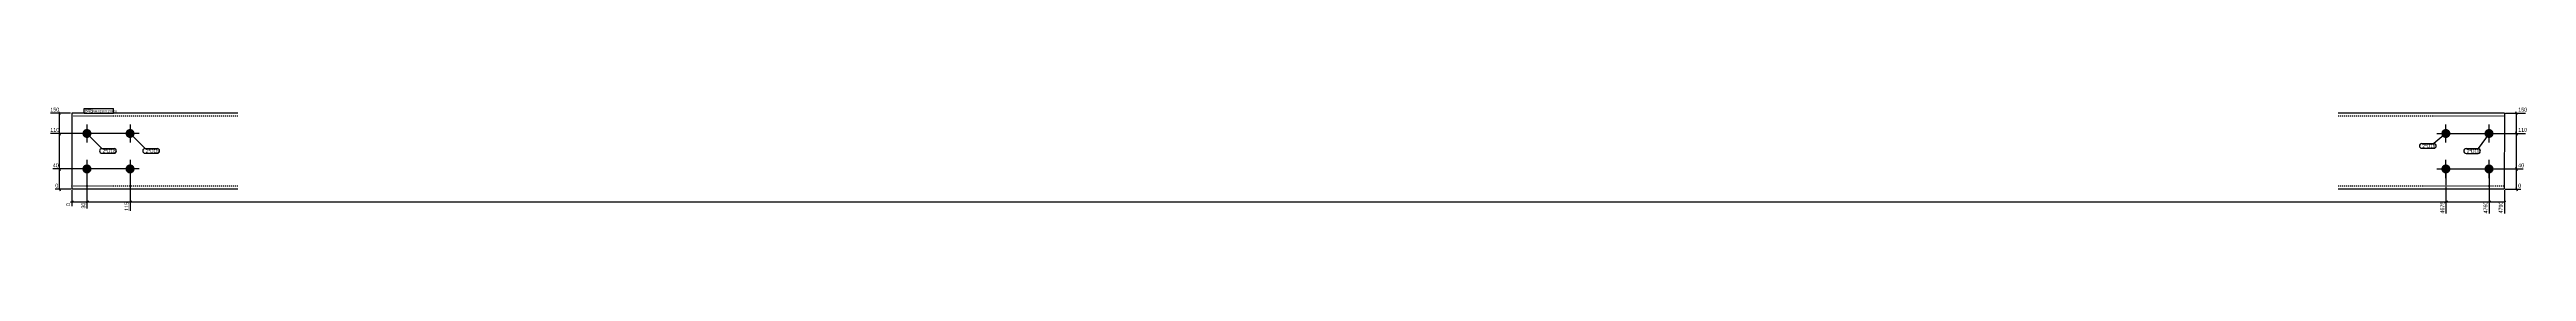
# Model space of a CAD drawing. Header units: millimetres. Extents: x 4 to 15352, y 4 to 217.
# Drawn here: x 4 to 4882, y 4 to 217 of the extents above; entities that cross this region are included whole.
import ezdxf

# ---------------------------------------------------------------- set-up
doc = ezdxf.new("R2010")
doc.units = ezdxf.units.MM
doc.linetypes.add('DXK_LINE_DOT2', pattern=[3.9198, 1.9599, -1.9599])
for name, color, linetype in [('MÅLSÆTNING', 7, 'Continuous'), ('STÅL', 7, 'Continuous'), ('TEKST', 7, 'Continuous')]:
    doc.layers.add(name, color=color, linetype=linetype)
doc.styles.add('Arial Narrow', font='ARIALN.TTF', dxfattribs={"height": 0.2})

msp = doc.modelspace()

# ---------------------------------------------------------------- hatches: boundary and pattern name
at = {"layer": 'STÅL', "linetype": 'Continuous'}
for points in [[(78, 154.9, -1), (78, 172.9, -1)], [(163, 154.9, -1), (163, 172.9, -1)], [(4723, 172.9, -1), (4723, 154.9, -1)], [(4808, 172.9, -1), (4808, 154.9, -1)], [(78, 84.9, -1), (78, 102.9, -1)], [(163, 84.9, -1), (163, 102.9, -1)], [(4723, 102.9, -1), (4723, 84.9, -1)], [(4808, 102.9, -1), (4808, 84.9, -1)]]:
    msp.add_hatch(color=3, dxfattribs=at).paths.add_polyline_path(points)

# ---------------------------------------------------------------- linework, layer by layer
at = {"layer": 'MÅLSÆTNING', "color": 7, "linetype": 'Continuous'}
for p, q in [((46, 203.9), (6, 203.9)), ((25.2, 200.9), (22.8, 206.9)), ((24, 163.9), (24, 203.9)), ((4840.1, 203.9), (4880.1, 203.9)), ((161, 163.9), (6, 163.9)), ((161, 163.9), (6, 163.9)), ((22.8, 166.9), (25.2, 160.9)), ((25.2, 160.9), (22.8, 166.9)), ((24, 93.9), (24, 163.9)), ((4725, 163.9), (4880.1, 163.9)), ((4863.2, 160.9), (4860.8, 166.9)), ((161, 93.9), (10.9, 93.9)), ((161, 93.9), (10.9, 93.9)), ((46.1, 53.9), (15.7, 53.9)), ((22.8, 96.9), (25.2, 90.9)), ((25.2, 90.9), (22.8, 96.9)), ((24, 53.9), (24, 93.9)), ((48, 51.9), (48, 20.6)), ((78, 91.9), (78, 15.7)), ((78, 91.9), (78, 15.7)), ((163, 91.9), (163, 10.9)), ((163, 91.9), (163, 10.9)), ((4723, 91.9), (4723, 6)), ((4725, 93.9), (4875.2, 93.9)), ((4808, 91.9), (4808, 6)), ((4838.1, 51.9), (4838.1, 6)), ((4840, 53.9), (4870.3, 53.9)), ((4863.2, 90.9), (4860.8, 96.9)), ((4860.8, 56.9), (4863.2, 50.9)), ((4862, 53.9), (4862, 93.9)), ((51, 30.1), (45, 27.7)), ((48, 28.9), (78, 28.9)), ((81, 30.1), (75, 27.7)), ((75, 27.7), (81, 30.1)), ((78, 28.9), (163, 28.9)), ((166, 30.1), (160, 27.7)), ((160, 27.7), (166, 30.1)), ((163, 28.9), (4723, 28.9)), ((4720, 27.7), (4726, 30.1)), ((4811, 30.1), (4805, 27.7)), ((4808, 28.9), (4838.1, 28.9)), ((4835.1, 27.7), (4841.1, 30.1))]:
    msp.add_line(p, q, dxfattribs=at)
at = {"layer": 'STÅL', "color": 2, "linetype": 'Continuous'}
for p, q in [((375, 203.9), (48, 203.9)), ((48, 203.9), (48.1, 54.8)), ((4838.1, 203.9), (4511, 203.9)), ((4838.1, 200.4), (4838, 53.9)), ((4838.1, 203.9), (4838.1, 203)), ((4838.1, 203), (4838.1, 200.4)), ((48.1, 53.9), (48.1, 54.8)), ((375, 53.9), (48.1, 53.9)), ((4838, 53.9), (4511, 53.9))]:
    msp.add_line(p, q, dxfattribs=at)
at = {"layer": 'STÅL', "color": 7, "linetype": 'DXK_LINE_DOT2'}
for p, q in [((375, 197.9), (48, 197.9)), ((4838.1, 197.9), (4511, 197.9)), ((48.1, 59.9), (48.1, 60.4)), ((375, 59.9), (48.1, 59.9)), ((4838, 59.9), (4511, 59.9)), ((4838, 59.9), (4838, 60.4))]:
    msp.add_line(p, q, dxfattribs=at)
at = {"layer": 'STÅL', "color": 3, "linetype": 'Continuous'}
for p, q in [((96, 163.9), (60, 163.9)), ((78, 181.9), (78, 145.9)), ((181, 163.9), (145, 163.9)), ((163, 181.9), (163, 145.9)), ((4705, 163.9), (4741, 163.9)), ((4723, 145.9), (4723, 181.9)), ((4790, 163.9), (4826, 163.9)), ((4808, 145.9), (4808, 181.9)), ((78, 111.9), (78, 75.9)), ((163, 111.9), (163, 75.9)), ((4723, 75.9), (4723, 111.9)), ((4808, 75.9), (4808, 111.9)), ((96, 93.9), (60, 93.9)), ((181, 93.9), (145, 93.9)), ((4705, 93.9), (4741, 93.9)), ((4790, 93.9), (4826, 93.9))]:
    msp.add_line(p, q, dxfattribs=at)

# ---------------------------------------------------------------- next in the draw order: wipeouts: each hides what was drawn before it
at = {"color": 0, "linetype": 'Continuous'}
for points in [[(22.2, 205.5), (22.2, 216.7), (4.4, 216.7), (4.4, 205.5)], [(22.2, 165.5), (22.2, 176.7), (4.4, 176.7), (4.4, 165.5)], [(22.2, 95.5), (22.2, 106.7), (9.3, 106.7), (9.3, 95.5)], [(4876.8, 95.5), (4876.8, 106.7), (4863.8, 106.7), (4863.8, 95.5)], [(4871.9, 55.5), (4871.9, 66.7), (4863.8, 66.7), (4863.8, 55.5)], [(76.4, 27.1), (65.2, 27.1), (65.2, 14.1), (76.4, 14.1)], [(161.4, 27.1), (150.2, 27.1), (150.2, 9.3), (161.4, 9.3)], [(4721.4, 27.1), (4710.2, 27.1), (4710.2, 4.4), (4721.4, 4.4)], [(4836.5, 27.1), (4825.3, 27.1), (4825.3, 4.4), (4836.5, 4.4)]]:
    msp.add_wipeout(points, dxfattribs=at).dxf.layer = 'MÅLSÆTNING'
at = {"color": 0}
for points in [[(86.8, 205.3), (86.8, 212.3), (74, 212.3), (74, 205.3)], [(130.3, 126), (130.3, 133), (108.9, 133), (108.9, 126)], [(215.3, 126), (215.3, 133), (193.9, 133), (193.9, 126)], [(4698.2, 135.8), (4698.2, 142.8), (4676.8, 142.8), (4676.8, 135.8)], [(4785.3, 125.8), (4785.3, 132.8), (4764, 132.8), (4764, 125.8)]]:
    msp.add_wipeout(points, dxfattribs=at).dxf.layer = 'TEKST'

# ---------------------------------------------------------------- next in the draw order: linework, layer by layer
at = {"layer": 'MÅLSÆTNING', "color": 7, "linetype": 'Continuous'}
for p, q in [((4862, 93.9), (4862, 163.9)), ((4723, 91.9), (4723, 6)), ((4725, 93.9), (4875.2, 93.9)), ((4808, 91.9), (4808, 6)), ((4860.8, 96.9), (4863.2, 90.9)), ((4726, 30.1), (4720, 27.7)), ((4723, 28.9), (4808, 28.9)), ((4805, 27.7), (4811, 30.1))]:
    msp.add_line(p, q, dxfattribs=at)

# ---------------------------------------------------------------- next in the draw order: texts
at = {"layer": 'MÅLSÆTNING', "color": 3, "linetype": 'Continuous', "style": 'Arial Narrow'}
for s, p in [('150', (6, 207.1)), ('110', (6, 167.1)), ('40', (10.9, 97.1)), ('40', (4865.4, 97.1)), ('0', (4865.4, 57.1))]:
    msp.add_text(s, height=7.64, dxfattribs=at).set_placement(p)
for s, p in [('115', (159.8, 10.9)), ('4675', (4719.8, 6)), ('4790', (4834.9, 6))]:
    msp.add_text(s, height=7.64, rotation=90.0002, dxfattribs=at).set_placement(p)

# ---------------------------------------------------------------- next in the draw order: wipeouts: each hides what was drawn before it
at = {"color": 0, "linetype": 'Continuous'}
msp.add_wipeout([(46.4, 27.1), (35.2, 27.1), (35.2, 19), (46.4, 19)], dxfattribs=at).dxf.layer = 'MÅLSÆTNING'
at = {"color": 0}
for points in [[(86.8, 205.3), (86.8, 212.3), (74, 212.3), (74, 205.3)], [(130.3, 126), (130.3, 133), (108.9, 133), (108.9, 126)], [(215.3, 126), (215.3, 133), (193.9, 133), (193.9, 126)], [(4698.2, 135.8), (4698.2, 142.8), (4676.8, 142.8), (4676.8, 135.8)], [(4785.3, 125.8), (4785.3, 132.8), (4764, 132.8), (4764, 125.8)]]:
    msp.add_wipeout(points, dxfattribs=at).dxf.layer = 'TEKST'

# ---------------------------------------------------------------- next in the draw order: linework, layer by layer
at = {"layer": 'MÅLSÆTNING', "color": 7, "linetype": 'Continuous'}
msp.add_line((22.8, 56.9), (25.2, 50.9), dxfattribs=at)
at = {"layer": 'TEKST', "color": 7, "linetype": 'Continuous'}
for p, q in [((78, 163.9), (107.7, 134.2)), ((163, 163.9), (192.7, 134.2)), ((4723, 163.9), (4699.4, 144)), ((4808, 163.9), (4786.5, 134)), ((107.7, 134.2), (131.5, 134.2)), ((107.7, 124.8), (131.5, 124.8)), ((192.7, 134.2), (216.5, 134.2)), ((192.7, 124.8), (216.5, 124.8)), ((4675.6, 144), (4699.4, 144)), ((4675.6, 134.6), (4699.4, 134.6)), ((4762.8, 134), (4786.5, 134)), ((4762.8, 124.6), (4786.5, 124.6))]:
    msp.add_line(p, q, dxfattribs=at)
for centre, start, end in [((107.7, 129.5), 90, 270), ((131.5, 129.5), 270, 90), ((192.7, 129.5), 90, 270), ((216.5, 129.5), 270, 90), ((4675.6, 139.3), 90, 270), ((4699.4, 139.3), 270, 90), ((4762.8, 129.3), 90, 270), ((4786.5, 129.3), 270, 90)]:
    msp.add_arc(centre, 4.7, start, end, dxfattribs=at)

# ---------------------------------------------------------------- next in the draw order: texts
at = {"layer": 'MÅLSÆTNING', "color": 3, "linetype": 'Continuous', "style": 'Arial Narrow'}
for s, p in [('0', (44.8, 20.6)), ('30', (74.8, 15.7))]:
    msp.add_text(s, height=7.64, rotation=90.0002, dxfattribs=at).set_placement(p)
at = {"layer": 'TEKST', "color": 3, "style": 'Arial Narrow'}
for p in [(108.9, 126), (193.9, 126), (4676.8, 135.8), (4764, 125.8)]:
    msp.add_text('2*D18', height=6.68, dxfattribs=at).set_placement(p)

# ---------------------------------------------------------------- next in the draw order: wipeouts: each hides what was drawn before it
at = {"color": 0, "linetype": 'Continuous'}
for points in [[(4881.7, 165.5), (4881.7, 176.7), (4863.8, 176.7), (4863.8, 165.5)], [(4806.4, 27.1), (4795.2, 27.1), (4795.2, 4.4), (4806.4, 4.4)]]:
    msp.add_wipeout(points, dxfattribs=at).dxf.layer = 'MÅLSÆTNING'
at = {"color": 0}
msp.add_wipeout([(129.1, 205.3), (129.1, 210.3), (88.9, 210.3), (88.9, 205.3)], dxfattribs=at).dxf.layer = 'TEKST'

# ---------------------------------------------------------------- next in the draw order: linework, layer by layer
at = {"layer": 'MÅLSÆTNING', "color": 7, "linetype": 'Continuous'}
for p, q in [((4863.2, 200.9), (4860.8, 206.9)), ((4862, 163.9), (4862, 203.9)), ((4725, 163.9), (4880.1, 163.9)), ((4860.8, 166.9), (4863.2, 160.9))]:
    msp.add_line(p, q, dxfattribs=at)

# ---------------------------------------------------------------- next in the draw order: texts
at = {"layer": 'MÅLSÆTNING', "color": 3, "linetype": 'Continuous', "style": 'Arial Narrow'}
msp.add_text('110', height=7.64, dxfattribs=at).set_placement((4865.4, 167.1))
msp.add_text('4760', height=7.64, rotation=90.0002, dxfattribs=at).set_placement((4804.8, 6))

# ---------------------------------------------------------------- next in the draw order: wipeouts: each hides what was drawn before it
at = {"color": 0, "linetype": 'Continuous'}
msp.add_wipeout([(22.2, 55.5), (22.2, 66.7), (14.1, 66.7), (14.1, 55.5)], dxfattribs=at).dxf.layer = 'MÅLSÆTNING'
at = {"color": 0}
msp.add_wipeout([(129.1, 205.3), (129.1, 210.3), (88.9, 210.3), (88.9, 205.3)], dxfattribs=at).dxf.layer = 'TEKST'

# ---------------------------------------------------------------- next in the draw order: linework, layer by layer
at = {"layer": 'TEKST', "color": 7, "linetype": 'Continuous'}
for p, q in [((72.8, 213.5), (130.3, 213.5)), ((72.8, 204.1), (72.8, 213.5)), ((72.8, 204.1), (130.3, 204.1)), ((130.3, 204.1), (130.3, 213.5))]:
    msp.add_line(p, q, dxfattribs=at)

# ---------------------------------------------------------------- next in the draw order: texts
at = {"layer": 'MÅLSÆTNING', "color": 3, "linetype": 'Continuous', "style": 'Arial Narrow'}
msp.add_text('0', height=7.64, dxfattribs=at).set_placement((15.7, 57.1))
at = {"layer": 'TEKST', "color": 3, "style": 'Arial Narrow'}
for s, height, p in [('p48', 6.68, (74, 205.3)), ('RHS150X100X6', 4.772, (88.9, 205.3))]:
    msp.add_text(s, height=height, dxfattribs=at).set_placement(p)

# ---------------------------------------------------------------- next in the draw order: wipeouts: each hides what was drawn before it
at = {"color": 0, "linetype": 'Continuous'}
msp.add_wipeout([(4881.7, 205.5), (4881.7, 216.7), (4863.8, 216.7), (4863.8, 205.5)], dxfattribs=at).dxf.layer = 'MÅLSÆTNING'

# ---------------------------------------------------------------- next in the draw order: texts
at = {"layer": 'MÅLSÆTNING', "color": 3, "linetype": 'Continuous', "style": 'Arial Narrow'}
msp.add_text('150', height=7.64, dxfattribs=at).set_placement((4865.4, 207.1))

doc.saveas('drawing.dxf')
